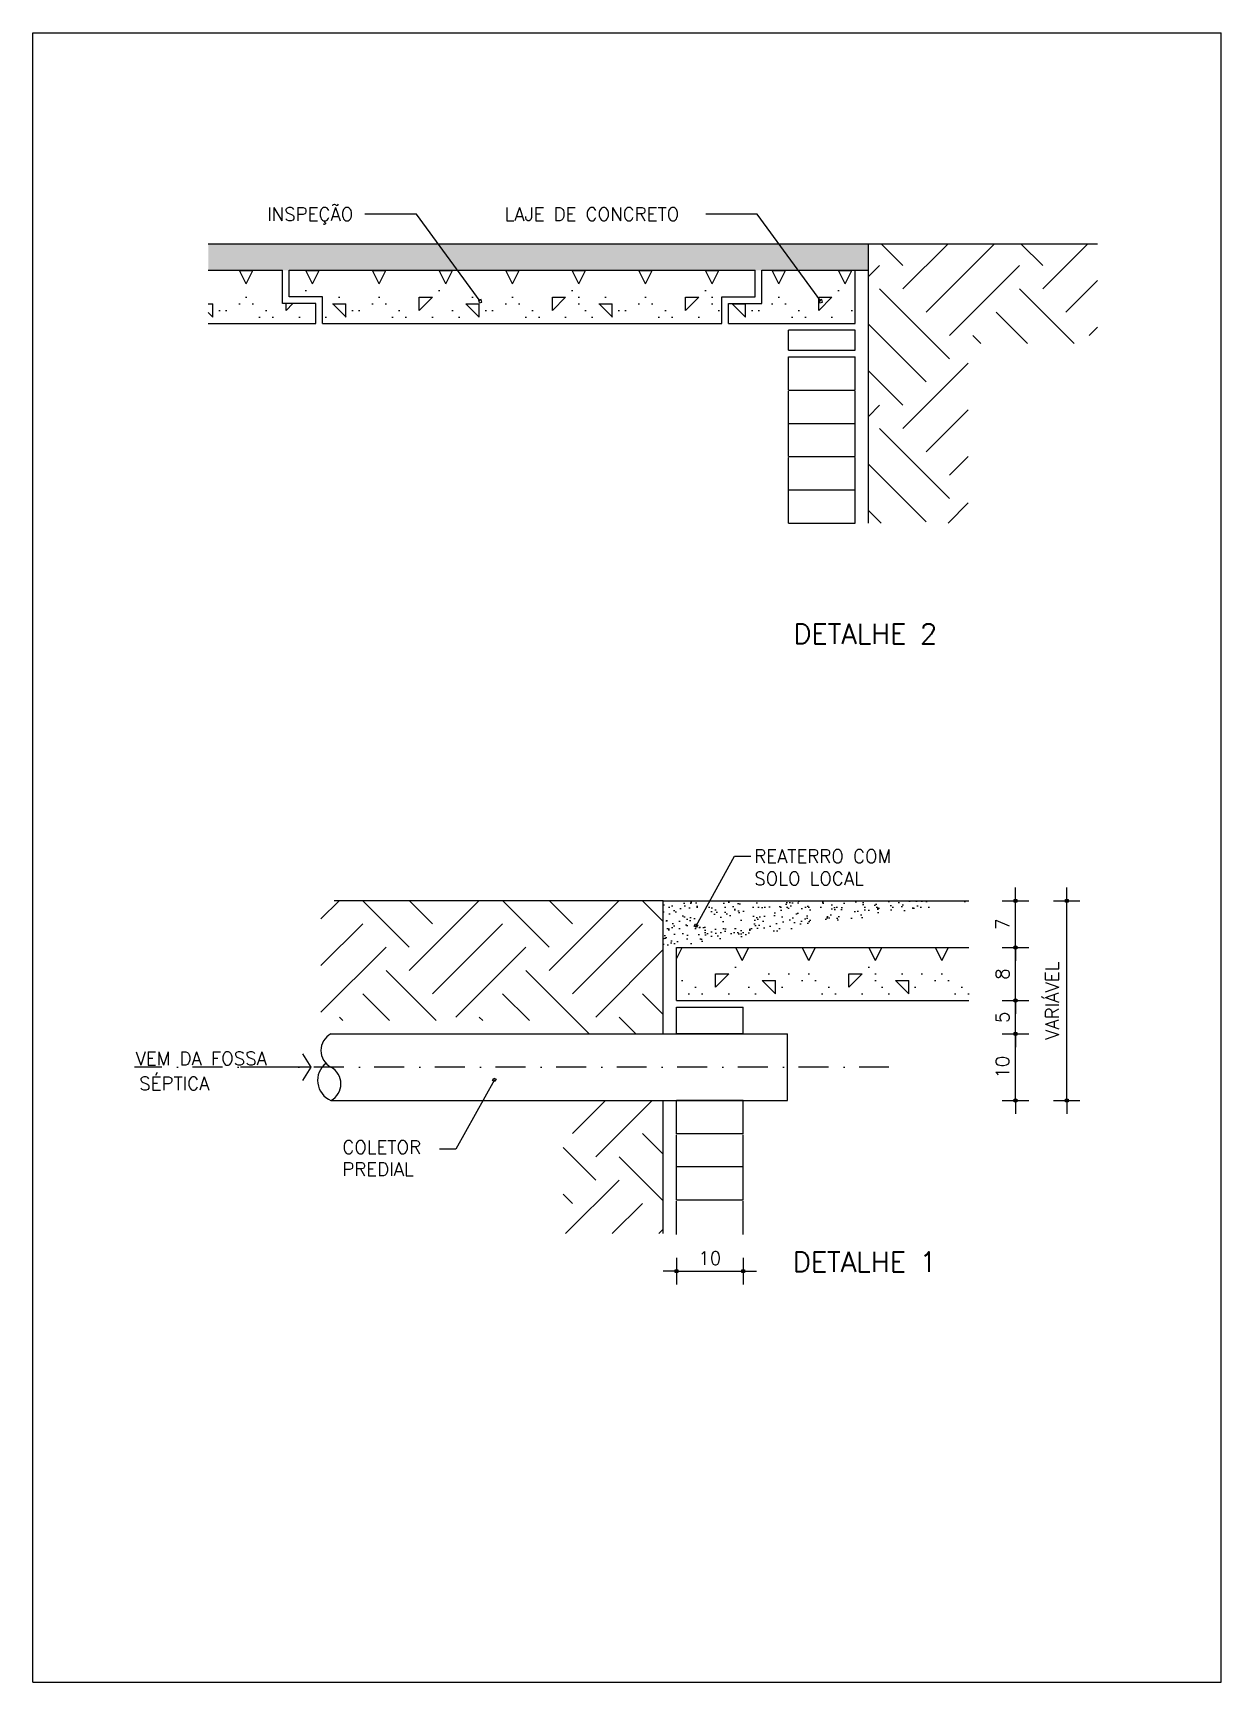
# Model space of a CAD drawing. Extents: x 192 to 1618, y 215 to 465.
# Drawn here: x 1439.6 to 1618.1, y 216.4 to 464.2 of the extents above; entities that cross this region are included whole.
import ezdxf
from ezdxf.enums import TextEntityAlignment as Align

# ---------------------------------------------------------------- set-up
doc = ezdxf.new("R2010")
doc.units = 0
doc.header["$LTSCALE"] = 9
doc.linetypes.add('DASHDOT', pattern=[1, 0.5, -0.25, 0, -0.25])
doc.layers.get('0').update_dxf_attribs({"linetype": 'CONTINUOUS'})
doc.layers.get('DEFPOINTS').update_dxf_attribs({"linetype": 'CONTINUOUS'})
for name, color, linetype in [('COTA', 13, 'CONTINUOUS'), ('EIXOS', 4, 'DASHDOT'), ('ESPEC', 2, 'CONTINUOUS'), ('ESTRUT', 12, 'CONTINUOUS'), ('HACHURA', 13, 'CONTINUOUS'), ('LINVISTA', 13, 'CONTINUOUS'), ('PAREDE', 6, 'CONTINUOUS'), ('REG120-160', 4, 'CONTINUOUS'), ('TERRENO', 4, 'CONTINUOUS')]:
    doc.layers.add(name, color=color, linetype=linetype)
doc.styles.add('REGUA120', font='simplex.shx')
doc.styles.add('REGUA80', font='simplex.shx')
doc.dimstyles.get("Standard").update_dxf_attribs({"dimtxt": 0.18, "dimasz": 0.18, "dimexe": 0.18, "dimexo": 0.0625, "dimgap": 0.09, "dimtad": 0, "dimtih": 1, "dimtoh": 1, "dimdec": 4, "dimzin": 0, "dimdsep": 46, "dimtxsty": 'Standard', "dimcen": 0.09, "dimadec": 0, "dimazin": 0, "dimtfac": 1, "dimtdec": 4, "dimtofl": 0, "dimtmove": 0, "dimatfit": 3, "dimfxl": 1, "dimtolj": 1, "dimtzin": 0, "dimarcsym": 0})

msp = doc.modelspace()

# ---------------------------------------------------------------- texts
at = {"layer": 'ESPEC', "style": 'REGUA80'}
for s, p in [('INSPEÇÃO', (1474.812, 436.945)), ('LAJE DE CONCRETO', (1510.474, 436.945)), ('REATERRO COM ', (1547.983, 340.455)), ('SOLO LOCAL', (1547.983, 337.106)), ('VEM DA FOSSA ', (1455.058, 310.084)), ('SÉPTICA', (1455.611, 306.317)), ('COLETOR ', (1486.105, 296.746)), ('PREDIAL', (1486.105, 293.414))]:
    msp.add_text(s, height=2, dxfattribs=at).set_placement(p, align=Align.MIDDLE_LEFT)
at = {"layer": 'REG120-160', "style": 'REGUA120'}
for s, p in [('DETALHE 2', (1553.841, 372.398)), ('DETALHE 1', (1553.773, 278.003))]:
    msp.add_text(s, height=3, dxfattribs=at).set_placement(p)

# ---------------------------------------------------------------- blocks, each defined once
blk = doc.blocks.new('INDPONTO')
at = {"color": 4, "linetype": 'ByBlock'}
blk.add_lwpolyline([(-0.2, 0.2), (0.2, 0.2), (0.2, -0.2), (-0.2, -0.2)], close=True, dxfattribs=at)
blk = doc.blocks.new('COTAPT')
at = {"color": 0, "linetype": 'ByBlock'}
blk.add_line((0, 0), (200, 0), dxfattribs=at)
at = {"color": 6, "linetype": 'ByBlock'}
blk.add_lwpolyline([(-20, 20), (20, 20), (20, -20), (-20, -20)], close=True, dxfattribs=at)
blk = doc.blocks.new('*D22')
at = {"layer": 'COTA', "color": 0, "lineweight": -2}
for p, q in [((1585.23, 313.76), (1589.23, 313.76)), ((1587.23, 303.77), (1587.23, 313.75)), ((1585.23, 303.76), (1589.23, 303.76))]:
    blk.add_line(p, q, dxfattribs=at)
at = {"layer": 'DEFPOINTS', "color": 0}
for p in [(1582.23, 313.76), (1587.23, 313.76), (1582.23, 303.76)]:
    blk.add_point(p, dxfattribs=at)
at = {"layer": 'COTA', "color": 0, "lineweight": -2, "xscale": 0.01, "yscale": 0.01, "zscale": 0.01}
for p, rotation in [((1587.23, 313.76), 90), ((1587.23, 303.76), 270)]:
    blk.add_blockref('COTAPT', p, dxfattribs=dict(at, rotation=rotation))
at = {"layer": 'COTA', "color": 2, "insert": (1585.25, 308.76), "char_height": 2, "attachment_point": 5, "rotation": 90, "style": 'REGUA80'}
blk.add_mtext('\\A1;10', dxfattribs=at)
blk = doc.blocks.new('*D23')
at = {"layer": 'COTA', "color": 0, "lineweight": -2}
for p, q in [((1585.23, 318.76), (1589.23, 318.76)), ((1587.23, 313.77), (1587.23, 318.75)), ((1585.23, 313.76), (1589.23, 313.76))]:
    blk.add_line(p, q, dxfattribs=at)
at = {"layer": 'DEFPOINTS', "color": 0}
for p in [(1582.23, 318.76), (1587.23, 318.76), (1582.23, 313.76)]:
    blk.add_point(p, dxfattribs=at)
at = {"layer": 'COTA', "color": 0, "lineweight": -2, "xscale": 0.01, "yscale": 0.01, "zscale": 0.01}
for p, rotation in [((1587.23, 318.76), 90), ((1587.23, 313.76), 270)]:
    blk.add_blockref('COTAPT', p, dxfattribs=dict(at, rotation=rotation))
at = {"layer": 'COTA', "color": 2, "insert": (1585.25, 316.26), "char_height": 2, "attachment_point": 5, "rotation": 90, "style": 'REGUA80'}
blk.add_mtext('\\A1;5', dxfattribs=at)
blk = doc.blocks.new('*D24')
at = {"layer": 'COTA', "color": 0, "lineweight": -2}
for p, q in [((1585.23, 326.76), (1589.23, 326.76)), ((1587.23, 318.77), (1587.23, 326.75)), ((1585.23, 318.76), (1589.23, 318.76))]:
    blk.add_line(p, q, dxfattribs=at)
at = {"layer": 'DEFPOINTS', "color": 0}
for p in [(1582.23, 326.76), (1587.23, 326.76), (1582.23, 318.76)]:
    blk.add_point(p, dxfattribs=at)
at = {"layer": 'COTA', "color": 0, "lineweight": -2, "xscale": 0.01, "yscale": 0.01, "zscale": 0.01}
for p, rotation in [((1587.23, 326.76), 90), ((1587.23, 318.76), 270)]:
    blk.add_blockref('COTAPT', p, dxfattribs=dict(at, rotation=rotation))
at = {"layer": 'COTA', "color": 2, "insert": (1585.25, 322.76), "char_height": 2, "attachment_point": 5, "rotation": 90, "style": 'REGUA80'}
blk.add_mtext('\\A1;8', dxfattribs=at)
blk = doc.blocks.new('*D25')
at = {"layer": 'COTA', "color": 0, "lineweight": -2}
for p, q in [((1585.23, 333.76), (1589.23, 333.76)), ((1587.23, 326.77), (1587.23, 333.75)), ((1585.23, 326.76), (1589.23, 326.76))]:
    blk.add_line(p, q, dxfattribs=at)
at = {"layer": 'DEFPOINTS', "color": 0}
for p in [(1582.23, 333.76), (1587.23, 333.76), (1582.23, 326.76)]:
    blk.add_point(p, dxfattribs=at)
at = {"layer": 'COTA', "color": 0, "lineweight": -2, "xscale": 0.01, "yscale": 0.01, "zscale": 0.01}
for p, rotation in [((1587.23, 333.76), 90), ((1587.23, 326.76), 270)]:
    blk.add_blockref('COTAPT', p, dxfattribs=dict(at, rotation=rotation))
at = {"layer": 'COTA', "color": 2, "insert": (1585.25, 330.26), "char_height": 2, "attachment_point": 5, "rotation": 90, "style": 'REGUA80'}
blk.add_mtext('\\A1;7', dxfattribs=at)
blk = doc.blocks.new('*D26')
at = {"layer": 'COTA', "color": 0, "lineweight": -2}
for p, q in [((1592.9, 333.76), (1596.9, 333.76)), ((1594.9, 303.77), (1594.9, 333.75)), ((1592.9, 303.76), (1596.9, 303.76))]:
    blk.add_line(p, q, dxfattribs=at)
at = {"layer": 'DEFPOINTS', "color": 0}
for p in [(1589.9, 333.76), (1594.9, 333.76), (1589.9, 303.76)]:
    blk.add_point(p, dxfattribs=at)
at = {"layer": 'COTA', "color": 0, "lineweight": -2, "xscale": 0.01, "yscale": 0.01, "zscale": 0.01}
for p, rotation in [((1594.9, 333.76), 90), ((1594.9, 303.76), 270)]:
    blk.add_blockref('COTAPT', p, dxfattribs=dict(at, rotation=rotation))
at = {"layer": 'COTA', "color": 2, "insert": (1592.73, 318.76), "char_height": 2, "attachment_point": 5, "rotation": 90, "style": 'REGUA80'}
blk.add_mtext('\\A1;VARIÁVEL', dxfattribs=at)
blk = doc.blocks.new('*D27')
at = {"layer": 'COTA', "color": 0, "lineweight": -2}
for p, q in [((1536.29, 280.1), (1536.29, 276.1)), ((1546.29, 280.1), (1546.29, 276.1)), ((1536.3, 278.1), (1546.28, 278.1))]:
    blk.add_line(p, q, dxfattribs=at)
at = {"layer": 'DEFPOINTS', "color": 0}
for p in [(1536.29, 283.1), (1546.29, 283.1), (1546.29, 278.1)]:
    blk.add_point(p, dxfattribs=at)
at = {"layer": 'COTA', "color": 0, "lineweight": -2, "xscale": 0.01, "yscale": 0.01, "zscale": 0.01, "rotation": 180}
blk.add_blockref('COTAPT', (1536.29, 278.1), dxfattribs=at)
at = {"layer": 'COTA', "color": 0, "lineweight": -2, "xscale": 0.01, "yscale": 0.01, "zscale": 0.01}
blk.add_blockref('COTAPT', (1546.29, 278.1), dxfattribs=at)
at = {"layer": 'COTA', "color": 2, "insert": (1541.29, 280.08), "char_height": 2, "attachment_point": 5, "style": 'REGUA80'}
blk.add_mtext('\\A1;10', dxfattribs=at)
blk = doc.blocks.new('INDSETA')
at = {"color": 4, "linetype": 'ByBlock'}
for p, q in [((1.24, 2), (0, 0)), ((0, 0), (1.24, -2))]:
    blk.add_line(p, q, dxfattribs=at)

# ---------------------------------------------------------------- dimensions: what is measured, and where the dimension line sits
at = {"layer": 'COTA'}
for base, p1, p2, picture, middle in [((1587.226, 333.761), (1582.226, 326.761), (1582.226, 333.761), '*D25', (1585.246, 330.261)), ((1587.226, 326.761), (1582.226, 318.761), (1582.226, 326.761), '*D24', (1585.246, 322.761)), ((1587.226, 318.761), (1582.226, 313.761), (1582.226, 318.761), '*D23', (1585.246, 316.261)), ((1587.226, 313.761), (1582.226, 303.761), (1582.226, 313.761), '*D22', (1585.246, 308.761))]:
    dim = msp.add_linear_dim(base=base, p1=p1, p2=p2, angle=90, dimstyle='Standard', override={"dimtxt": 2, "dimasz": 0.01, "dimexe": 2, "dimexo": 3, "dimgap": 0.98, "dimtad": 1, "dimtih": 0, "dimtoh": 0, "dimdec": 2, "dimrnd": 0.5, "dimzin": 8, "dimtxsty": 'REGUA80', "dimblk": 'COTAPT', "dimcen": 4, "dimdle": 4, "dimclrt": 2, "dimaunit": 1, "dimtmove": 2}, dxfattribs=at)
    dim.commit()
    dim.dimension.update_dxf_attribs({"geometry": picture, "text_midpoint": middle})
dim = msp.add_linear_dim(base=(1594.902, 333.761), p1=(1589.902, 303.761), p2=(1589.902, 333.761), angle=90, text='VARIÁVEL', dimstyle='Standard', override={"dimtxt": 2, "dimasz": 0.01, "dimexe": 2, "dimexo": 3, "dimgap": 0.98, "dimtad": 1, "dimtih": 0, "dimtoh": 0, "dimdec": 2, "dimrnd": 0.5, "dimzin": 8, "dimtxsty": 'REGUA80', "dimblk": 'COTAPT', "dimcen": 4, "dimdle": 4, "dimclrt": 2, "dimaunit": 1, "dimtmove": 2}, dxfattribs=at)
dim.commit()
dim.dimension.update_dxf_attribs({"geometry": '*D26', "text_midpoint": (1592.731, 318.761)})
dim = msp.add_linear_dim(base=(1546.293, 278.099), p1=(1536.293, 283.099), p2=(1546.293, 283.099), dimstyle='Standard', override={"dimtxt": 2, "dimasz": 0.01, "dimexe": 2, "dimexo": 3, "dimgap": 0.98, "dimtad": 1, "dimtih": 0, "dimtoh": 0, "dimdec": 2, "dimrnd": 0.5, "dimzin": 8, "dimtxsty": 'REGUA80', "dimblk": 'COTAPT', "dimcen": 4, "dimdle": 4, "dimclrt": 2, "dimaunit": 1, "dimtmove": 2}, dxfattribs=at)
dim.commit()
dim.dimension.update_dxf_attribs({"geometry": '*D27', "text_midpoint": (1541.293, 280.079)})

# ---------------------------------------------------------------- hatches: boundary and pattern name
at = {"layer": 'HACHURA'}
h = msp.add_hatch(dxfattribs=at)
h.set_pattern_fill('AREIA,_O', color=256, scale=7.5)
h.set_pattern_definition([(0, (773.4852, -2107.874), (4.425, 3.225), [0, -1.8, 0, -2.4, 0, -4.2]), (10, (776.56, -2104.424), (2.481653, 6.225514), [0, -4.65, 0, -1.05, 0, -3.975]), (20, (774.01, -2105.174), (1.580551, 7.279594), [0, -3.225, 0, -2.175, 0, -4.725]), (30, (776.935, -2105.924), (0.17798, 5.99173), [0, -4.2, 0, -5.325, 0, -3.825]), (40, (775.6602, -2106.674), (2.100627, 6.364196), [0, -3.075, 0, -2.475, 0, -4.275]), (50, (778.8102, -2107.424), (-1.1556286, 4.6900983), [0, -0.9, 0, -5.925, 0, -3.525]), (60, (777.385, -2108.174), (-1.126778, 8.098364), [0, -1.125, 0, -3.525, 0, -4.05]), (70, (775.5852, -2108.924), (-2.113273, 4.280955), [0, -2.1, 0, -2.4, 0, -5.475]), (80, (776.1102, -2109.674), (-2.5640755, 5.3261634), [0, -2.7, 0, -3.225]), (90, (779.335, -2110.424), (-5.025, 3.45), [0, -4.125, 0, -2.325, 0, -5.475]), (100, (773.0352, -2109.674), (-4.5442057, 2.016543), [0, -2.1, 0, -4.35, 0, -4.95]), (110, (773.7852, -2108.924), (-4.7043345, 3.715069), [0, -3.6, 0, -2.85, 0, -3.975]), (120, (774.5352, -2108.174), (-6.689518, 2.286585), [0, -4.95, 0, -1.575, 0, -5.7]), (130, (775.2852, -2107.424), (-4.954901, -0.0456226), [0, -2.85, 0, -1.05, 0, -5.85]), (140, (776.035, -2106.674), (-7.791285, -1.001063), [0, -0.825, 0, -4.35, 0, -3.6]), (150, (776.785, -2105.924), (-6.029951, -2.494181), [0, -2.1, 0, -2.475, 0, -4.8]), (160, (777.535, -2105.174), (-7.421324, -4.162806), [0, -4.425, 0, -1.8, 0, -3.075]), (170, (778.2852, -2104.424), (-3.635932, -3.775993), [0, -2.85, 0, -1.65, 0, -5.775])])
h.paths.add_polyline_path([(1565.127, 428.507), (1565.127, 432.507), (1465.965, 432.507), (1465.965, 428.507)])
h = msp.add_hatch(dxfattribs=at)
h.set_pattern_fill('SOLO1', color=256, scale=35, style=0)
h.set_pattern_definition([(45, (772.285, -2388.292), (2e-15, 21), [14.84924, -14.84924]), (45, (775.785, -2391.792), (2e-15, 21), [14.84924, -14.84924]), (45, (779.285, -2395.292), (2e-15, 21), [14.84924, -14.84924]), (315, (782.785, -2395.292), (21, -6e-15), [14.84924, -14.84924]), (315, (786.285, -2391.792), (21, -6e-15), [14.84924, -14.84924]), (315, (789.785, -2388.292), (21, -6e-15), [14.84924, -14.84924])])
h.paths.add_polyline_path([(1599.554, 417.507), (1580.127, 417.507), (1580.127, 390.507), (1565.127, 390.507), (1565.127, 432.507), (1599.554, 432.507)])
h = msp.add_hatch(dxfattribs=at)
h.set_pattern_fill('CONCRETO', color=256, scale=20, style=0)
h.set_pattern_definition([(45, (464.639, -3170.558), (0, 20.00009), [2.8284, -5.657, 1.4142, -8.4852, 2.8284, -7.07107]), (135, (477.639, -3169.558), (-20.00009, 0), [2.82842, -4.2426, 1.4142, -7.071, 2.82842, -9.89963]), (63.43495, (461.639, -3173.558), (1e-09, 20), [2.236, -8.944, 2.236, -8.94468]), (116.56505, (461.639, -3173.558), (-8e-09, 20), [2.236, -8.944, 2.236, -8.94468]), (0, (461.639, -3171.558), (0, 20), [1, -8, 2, -8, 1]), (0, (461.639, -3168.558), (0, 20), [-3, 2, -8, 0, -7, 0]), (0, (461.639, -3167.558), (0, 20), [-8, 0, -6, 2, -4, 0]), (0, (461.639, -3164.558), (0, 20), [-4, 0, -5, 2, -9, 0]), (0, (461.639, -3161.558), (0, 20), [-4, 2, -8, 2, -4, 0]), (0, (461.639, -3156.558), (0, 20), [-3, 2, -4, 0, -11, 0]), (0, (461.639, -3155.558), (0, 20), [-4, 0, -12, 2, -2, 0]), (90, (462.639, -3169.558), (-20, 1e-15), [-6, 0, -6, 0, -8, 0]), (90, (464.639, -3173.558), (-20, 1e-15), [-3, 2, -8, 0, -7, 0]), (90, (466.639, -3173.558), (-20, 1e-15), [-8, 0, -7, 2, -3, 0]), (90, (477.639, -3173.558), (-20, 1e-15), [-4, 2, -10, 2, -2, 0]), (90, (463.639, -3171.558), (-20, 1e-15), [-6, 0, -7, 0, -7, 0]), (90, (465.639, -3171.558), (-20, 1e-15), [-5, 0, -11, 0, -4, 0]), (90, (467.639, -3170.558), (-20, 1e-15), [-10, 0, -3, 0, -7, 0]), (90, (468.639, -3172.558), (-20, 1e-15), [-9, 0, -4, 0, -5, 0]), (90, (470.639, -3169.558), (-20, 1e-15), [-8, 0, -3, 0, -8, 0]), (90, (471.639, -3168.558), (-20, 1e-15), [-9, 0, -4, 0, -7, 0]), (90, (472.639, -3173.558), (-20, 1e-15), [-12, 0, -5, 0, -3, 0]), (90, (473.639, -3170.558), (-20, 1e-15), [-4, 0, -8, 0, -8, 0]), (90, (474.639, -3171.558), (-20, 1e-15), [-9, 0, -5, 0, -6, 0]), (90, (475.639, -3172.558), (-20, 1e-15), [-8, 0, -6, 0, -6, 0]), (90, (477.639, -3171.558), (-20, 1e-15), [-6, 0, -6, 0, -8, 0]), (90, (479.639, -3170.558), (-20, 1e-15), [-8, 0, -4, 0, -8, 0]), (90, (480.639, -3169.558), (-20, 1e-15), [-3, 0, -12, 0, -5, 0])])
h.paths.add_polyline_path([(1465.965, 428.507), (1465.965, 420.507), (1482.127, 420.507), (1482.127, 423.507), (1477.127, 423.507), (1477.127, 428.507)])
h.paths.add_polyline_path([(1543.127, 420.507), (1543.127, 424.507), (1548.127, 424.507), (1548.127, 428.507), (1478.127, 428.507), (1478.127, 424.507), (1483.127, 424.507), (1483.127, 420.507)])
h.paths.add_polyline_path([(1549.127, 428.507), (1549.127, 423.507), (1544.127, 423.507), (1544.127, 420.507), (1563.127, 420.507), (1563.127, 428.507)])
h = msp.add_hatch(dxfattribs=at)
h.set_pattern_fill('SOLO1,_O', color=256, scale=35)
h.set_pattern_definition([(45, (446.156, -3057.718), (2e-15, 21), [14.84924, -14.84924]), (45, (449.656, -3061.218), (2e-15, 21), [14.84924, -14.84924]), (45, (453.156, -3064.718), (2e-15, 21), [14.84924, -14.84924]), (315, (456.656, -3064.718), (21, -6e-15), [14.84924, -14.84924]), (315, (460.156, -3061.218), (21, -6e-15), [14.84924, -14.84924]), (315, (463.656, -3057.718), (21, -6e-15), [14.84924, -14.84924])])
h.paths.add_polyline_path([(1534.293, 333.761), (1484.905, 333.761), (1482.905, 333.761), (1482.905, 315.761), (1519.293, 315.761), (1519.293, 313.761), (1534.293, 313.761)])
h.paths.add_polyline_path([(1534.293, 303.761), (1519.293, 303.761), (1519.293, 283.761), (1534.293, 283.761)])
h = msp.add_hatch(dxfattribs=at)
h.set_pattern_fill('AREIA,_O', color=256, scale=7.5)
h.set_pattern_definition([(0, (1118.035, -2214.9287), (4.425, 3.225), [0, -1.8, 0, -2.4, 0, -4.2]), (10, (1121.11, -2211.4787), (2.481653, 6.225514), [0, -4.65, 0, -1.05, 0, -3.975]), (20, (1118.56, -2212.2287), (1.580551, 7.279594), [0, -3.225, 0, -2.175, 0, -4.725]), (30, (1121.485, -2212.9787), (0.17798, 5.99173), [0, -4.2, 0, -5.325, 0, -3.825]), (40, (1120.21, -2213.7287), (2.100627, 6.364196), [0, -3.075, 0, -2.475, 0, -4.275]), (50, (1123.36, -2214.4787), (-1.1556286, 4.6900983), [0, -0.9, 0, -5.925, 0, -3.525]), (60, (1121.935, -2215.2287), (-1.126778, 8.098364), [0, -1.125, 0, -3.525, 0, -4.05]), (70, (1120.135, -2215.9787), (-2.113273, 4.280955), [0, -2.1, 0, -2.4, 0, -5.475]), (80, (1120.66, -2216.7287), (-2.5640755, 5.3261634), [0, -2.7, 0, -3.225]), (90, (1123.885, -2217.4787), (-5.025, 3.45), [0, -4.125, 0, -2.325, 0, -5.475]), (100, (1117.585, -2216.7287), (-4.544206, 2.016543), [0, -2.1, 0, -4.35, 0, -4.95]), (110, (1118.335, -2215.9787), (-4.7043345, 3.715069), [0, -3.6, 0, -2.85, 0, -3.975]), (120, (1119.085, -2215.2287), (-6.689518, 2.286585), [0, -4.95, 0, -1.575, 0, -5.7]), (130, (1119.835, -2214.4787), (-4.954901, -0.0456226), [0, -2.85, 0, -1.05, 0, -5.85]), (140, (1120.585, -2213.7287), (-7.791285, -1.001063), [0, -0.825, 0, -4.35, 0, -3.6]), (150, (1121.335, -2212.9787), (-6.029951, -2.494181), [0, -2.1, 0, -2.475, 0, -4.8]), (160, (1122.085, -2212.2287), (-7.421324, -4.162806), [0, -4.425, 0, -1.8, 0, -3.075]), (170, (1122.835, -2211.4787), (-3.635932, -3.775993), [0, -2.85, 0, -1.65, 0, -5.775])])
edge = h.paths.add_edge_path()
edge.add_line((1580.214, 326.761), (1534.293, 326.761))
edge.add_line((1536.293, 326.761), (1580.214, 326.761))
edge.add_line((1534.293, 333.761), (1580.214, 333.761))
h = msp.add_hatch(dxfattribs=at)
h.set_pattern_fill('CONCRETO', color=256, scale=20, style=0)
h.set_pattern_definition([(45, (449.156, -3072.218), (0, 20.00009), [2.8284, -5.657, 1.4142, -8.4852, 2.8284, -7.07107]), (135, (462.156, -3071.218), (-20.00009, 0), [2.82842, -4.2426, 1.4142, -7.071, 2.82842, -9.89963]), (63.43495, (446.156, -3075.218), (1e-09, 20), [2.236, -8.944, 2.236, -8.94468]), (116.56505, (446.156, -3075.218), (-8e-09, 20), [2.236, -8.944, 2.236, -8.94468]), (0, (446.156, -3073.218), (0, 20), [1, -8, 2, -8, 1]), (0, (446.156, -3070.218), (0, 20), [-3, 2, -8, 0, -7, 0]), (0, (446.156, -3069.218), (0, 20), [-8, 0, -6, 2, -4, 0]), (0, (446.156, -3066.218), (0, 20), [-4, 0, -5, 2, -9, 0]), (0, (446.156, -3063.218), (0, 20), [-4, 2, -8, 2, -4, 0]), (0, (446.156, -3058.218), (0, 20), [-3, 2, -4, 0, -11, 0]), (0, (446.156, -3057.218), (0, 20), [-4, 0, -12, 2, -2, 0]), (90, (447.156, -3071.218), (-20, 1e-15), [-6, 0, -6, 0, -8, 0]), (90, (449.156, -3075.218), (-20, 1e-15), [-3, 2, -8, 0, -7, 0]), (90, (451.156, -3075.218), (-20, 1e-15), [-8, 0, -7, 2, -3, 0]), (90, (462.156, -3075.218), (-20, 1e-15), [-4, 2, -10, 2, -2, 0]), (90, (448.156, -3073.218), (-20, 1e-15), [-6, 0, -7, 0, -7, 0]), (90, (450.156, -3073.218), (-20, 1e-15), [-5, 0, -11, 0, -4, 0]), (90, (452.156, -3072.218), (-20, 1e-15), [-10, 0, -3, 0, -7, 0]), (90, (453.156, -3074.218), (-20, 1e-15), [-9, 0, -4, 0, -5, 0]), (90, (455.156, -3071.218), (-20, 1e-15), [-8, 0, -3, 0, -8, 0]), (90, (456.156, -3070.218), (-20, 1e-15), [-9, 0, -4, 0, -7, 0]), (90, (457.156, -3075.218), (-20, 1e-15), [-12, 0, -5, 0, -3, 0]), (90, (458.156, -3072.218), (-20, 1e-15), [-4, 0, -8, 0, -8, 0]), (90, (459.156, -3073.218), (-20, 1e-15), [-9, 0, -5, 0, -6, 0]), (90, (460.156, -3074.218), (-20, 1e-15), [-8, 0, -6, 0, -6, 0]), (90, (462.156, -3073.218), (-20, 1e-15), [-6, 0, -6, 0, -8, 0]), (90, (464.156, -3072.218), (-20, 1e-15), [-8, 0, -4, 0, -8, 0]), (90, (465.156, -3071.218), (-20, 1e-15), [-3, 0, -12, 0, -5, 0])])
h.paths.add_polyline_path([(1580.214, 318.761), (1580.214, 326.761), (1536.293, 326.761), (1536.293, 318.761)])

# ---------------------------------------------------------------- linework, layer by layer
for p, q in [((1465.965, 432.507), (1565.127, 432.507)), ((1534.293, 333.761), (1580.214, 333.761)), ((1484.392, 313.761), (1552.959, 313.761)), ((1552.959, 303.761), (1552.959, 313.761)), ((1484.392, 303.761), (1552.959, 303.761))]:
    msp.add_line(p, q)
for centre, radius, start, end in [((1485.725, 311.261), 2.833, 118.07249, 241.92751), ((1485.642, 306.761), 3.25, 127.7637, 247.38014), ((1483.058, 306.261), 2.833, 298.07249, 61.92751)]:
    msp.add_arc(centre, radius, start, end)
at = {"layer": 'EIXOS'}
msp.add_line((1568.213, 308.761), (1454.903, 308.761), dxfattribs=at)
at = {"layer": 'ESPEC'}
for p, q in [((1497.245, 436.945), (1489.503, 436.945)), ((1506.799, 423.882), (1497.245, 436.945)), ((1548.43, 436.945), (1540.688, 436.945)), ((1557.985, 423.882), (1548.43, 436.945)), ((1539.235, 330.02), (1545.021, 340.455)), ((1545.021, 340.455), (1547.483, 340.455)), ((1481.404, 308.761), (1470.834, 308.761)), ((1508.948, 306.858), (1503.162, 296.423)), ((1503.162, 296.423), (1500.7, 296.423))]:
    msp.add_line(p, q, dxfattribs=at)
at = {"layer": 'ESTRUT'}
for p, q in [((1465.965, 428.507), (1477.127, 428.507)), ((1477.127, 423.507), (1477.127, 428.507)), ((1478.127, 428.507), (1548.127, 428.507)), ((1478.127, 424.507), (1478.127, 428.507)), ((1548.127, 424.507), (1548.127, 428.507)), ((1549.127, 428.507), (1563.127, 428.507)), ((1549.127, 423.507), (1549.127, 428.507)), ((1563.127, 420.507), (1563.127, 428.507)), ((1483.127, 424.507), (1478.127, 424.507)), ((1483.127, 420.507), (1483.127, 424.507)), ((1483.127, 420.507), (1483.127, 424.507)), ((1543.127, 424.507), (1548.127, 424.507)), ((1543.127, 420.507), (1543.127, 424.507)), ((1482.127, 423.507), (1477.127, 423.507)), ((1482.127, 420.507), (1482.127, 423.507)), ((1544.127, 420.507), (1544.127, 423.507)), ((1544.127, 423.507), (1549.127, 423.507)), ((1465.965, 420.507), (1482.127, 420.507)), ((1483.127, 420.507), (1543.127, 420.507)), ((1544.127, 420.507), (1563.127, 420.507)), ((1536.293, 318.761), (1536.293, 326.761)), ((1536.293, 326.761), (1580.214, 326.761)), ((1536.293, 318.761), (1580.214, 318.761))]:
    msp.add_line(p, q, dxfattribs=at)
at = {"layer": 'HACHURA'}
msp.add_line((1563.127, 428.507), (1565.127, 428.507), dxfattribs=at)
at = {"layer": 'LINVISTA'}
for p, q in [((1553.127, 405.362), (1553.127, 410.362)), ((1563.127, 405.362), (1563.127, 410.362)), ((1553.127, 395.362), (1553.127, 400.362)), ((1563.127, 395.362), (1563.127, 400.362)), ((1536.293, 293.616), (1536.293, 298.616)), ((1546.293, 293.616), (1546.293, 298.616)), ((1536.293, 283.616), (1536.293, 288.616)), ((1546.293, 283.616), (1546.293, 288.616))]:
    msp.add_line(p, q, dxfattribs=at)
at = {"layer": 'PAREDE'}
for p, q in [((1439.649, 464.168), (1618.079, 464.168)), ((1439.649, 216.369), (1439.649, 464.168)), ((1618.079, 216.369), (1618.079, 464.168)), ((1563.127, 419.507), (1553.127, 419.507)), ((1553.127, 416.507), (1553.127, 419.507)), ((1563.127, 416.507), (1563.127, 419.507)), ((1553.127, 416.507), (1563.127, 416.507)), ((1553.127, 410.507), (1553.127, 415.507)), ((1553.127, 415.507), (1563.127, 415.507)), ((1563.127, 410.507), (1563.127, 415.507)), ((1553.127, 410.507), (1563.127, 410.507)), ((1553.127, 405.507), (1563.127, 405.507)), ((1553.127, 400.507), (1553.127, 405.507)), ((1563.127, 400.507), (1563.127, 405.507)), ((1553.127, 400.507), (1563.127, 400.507)), ((1553.127, 395.507), (1563.127, 395.507)), ((1553.127, 395.507), (1563.127, 395.507)), ((1553.127, 390.507), (1553.127, 395.507)), ((1563.127, 390.507), (1563.127, 395.507)), ((1553.127, 390.507), (1563.127, 390.507)), ((1536.293, 313.761), (1536.293, 317.761)), ((1536.293, 317.761), (1546.293, 317.761)), ((1546.293, 313.761), (1546.293, 317.761)), ((1546.293, 313.761), (1536.293, 313.761)), ((1546.293, 303.761), (1536.293, 303.761)), ((1536.293, 298.761), (1536.293, 303.761)), ((1546.293, 298.761), (1546.293, 303.761)), ((1546.293, 298.761), (1536.293, 298.761)), ((1546.293, 293.761), (1536.293, 293.761)), ((1536.293, 288.761), (1536.293, 293.761)), ((1546.293, 288.761), (1546.293, 293.761)), ((1546.293, 288.761), (1536.293, 288.761)), ((1439.649, 216.369), (1618.079, 216.369))]:
    msp.add_line(p, q, dxfattribs=at)
at = {"layer": 'TERRENO'}
for p, q in [((1565.127, 432.507), (1599.554, 432.507)), ((1565.127, 390.507), (1565.127, 432.507)), ((1534.293, 333.761), (1484.905, 333.761)), ((1534.293, 313.761), (1534.293, 333.761)), ((1534.293, 283.761), (1534.293, 303.761))]:
    msp.add_line(p, q, dxfattribs=at)

# ---------------------------------------------------------------- block references
at = {"layer": 'ESPEC', "xscale": -1, "rotation": 283.0373453018161}
for p in [(1506.799, 423.882), (1557.985, 423.882)]:
    msp.add_blockref('INDPONTO', p, dxfattribs=at)
at = {"layer": 'ESPEC'}
for name, p, rotation in [('INDPONTO', (1539.235, 330.02), 60.99309090638814), ('INDSETA', (1481.404, 308.761), 180), ('INDPONTO', (1508.948, 306.858), 240.9930909063881)]:
    msp.add_blockref(name, p, dxfattribs=dict(at, rotation=rotation))

msp.set_redraw_order([(e.dxf.handle, doc.entitydb.next_handle()) for e in msp.query("TEXT MTEXT ATTDEF DIMENSION ARC_DIMENSION")])  # texts and dimensions are drawn at this point

doc.saveas('drawing.dxf')
